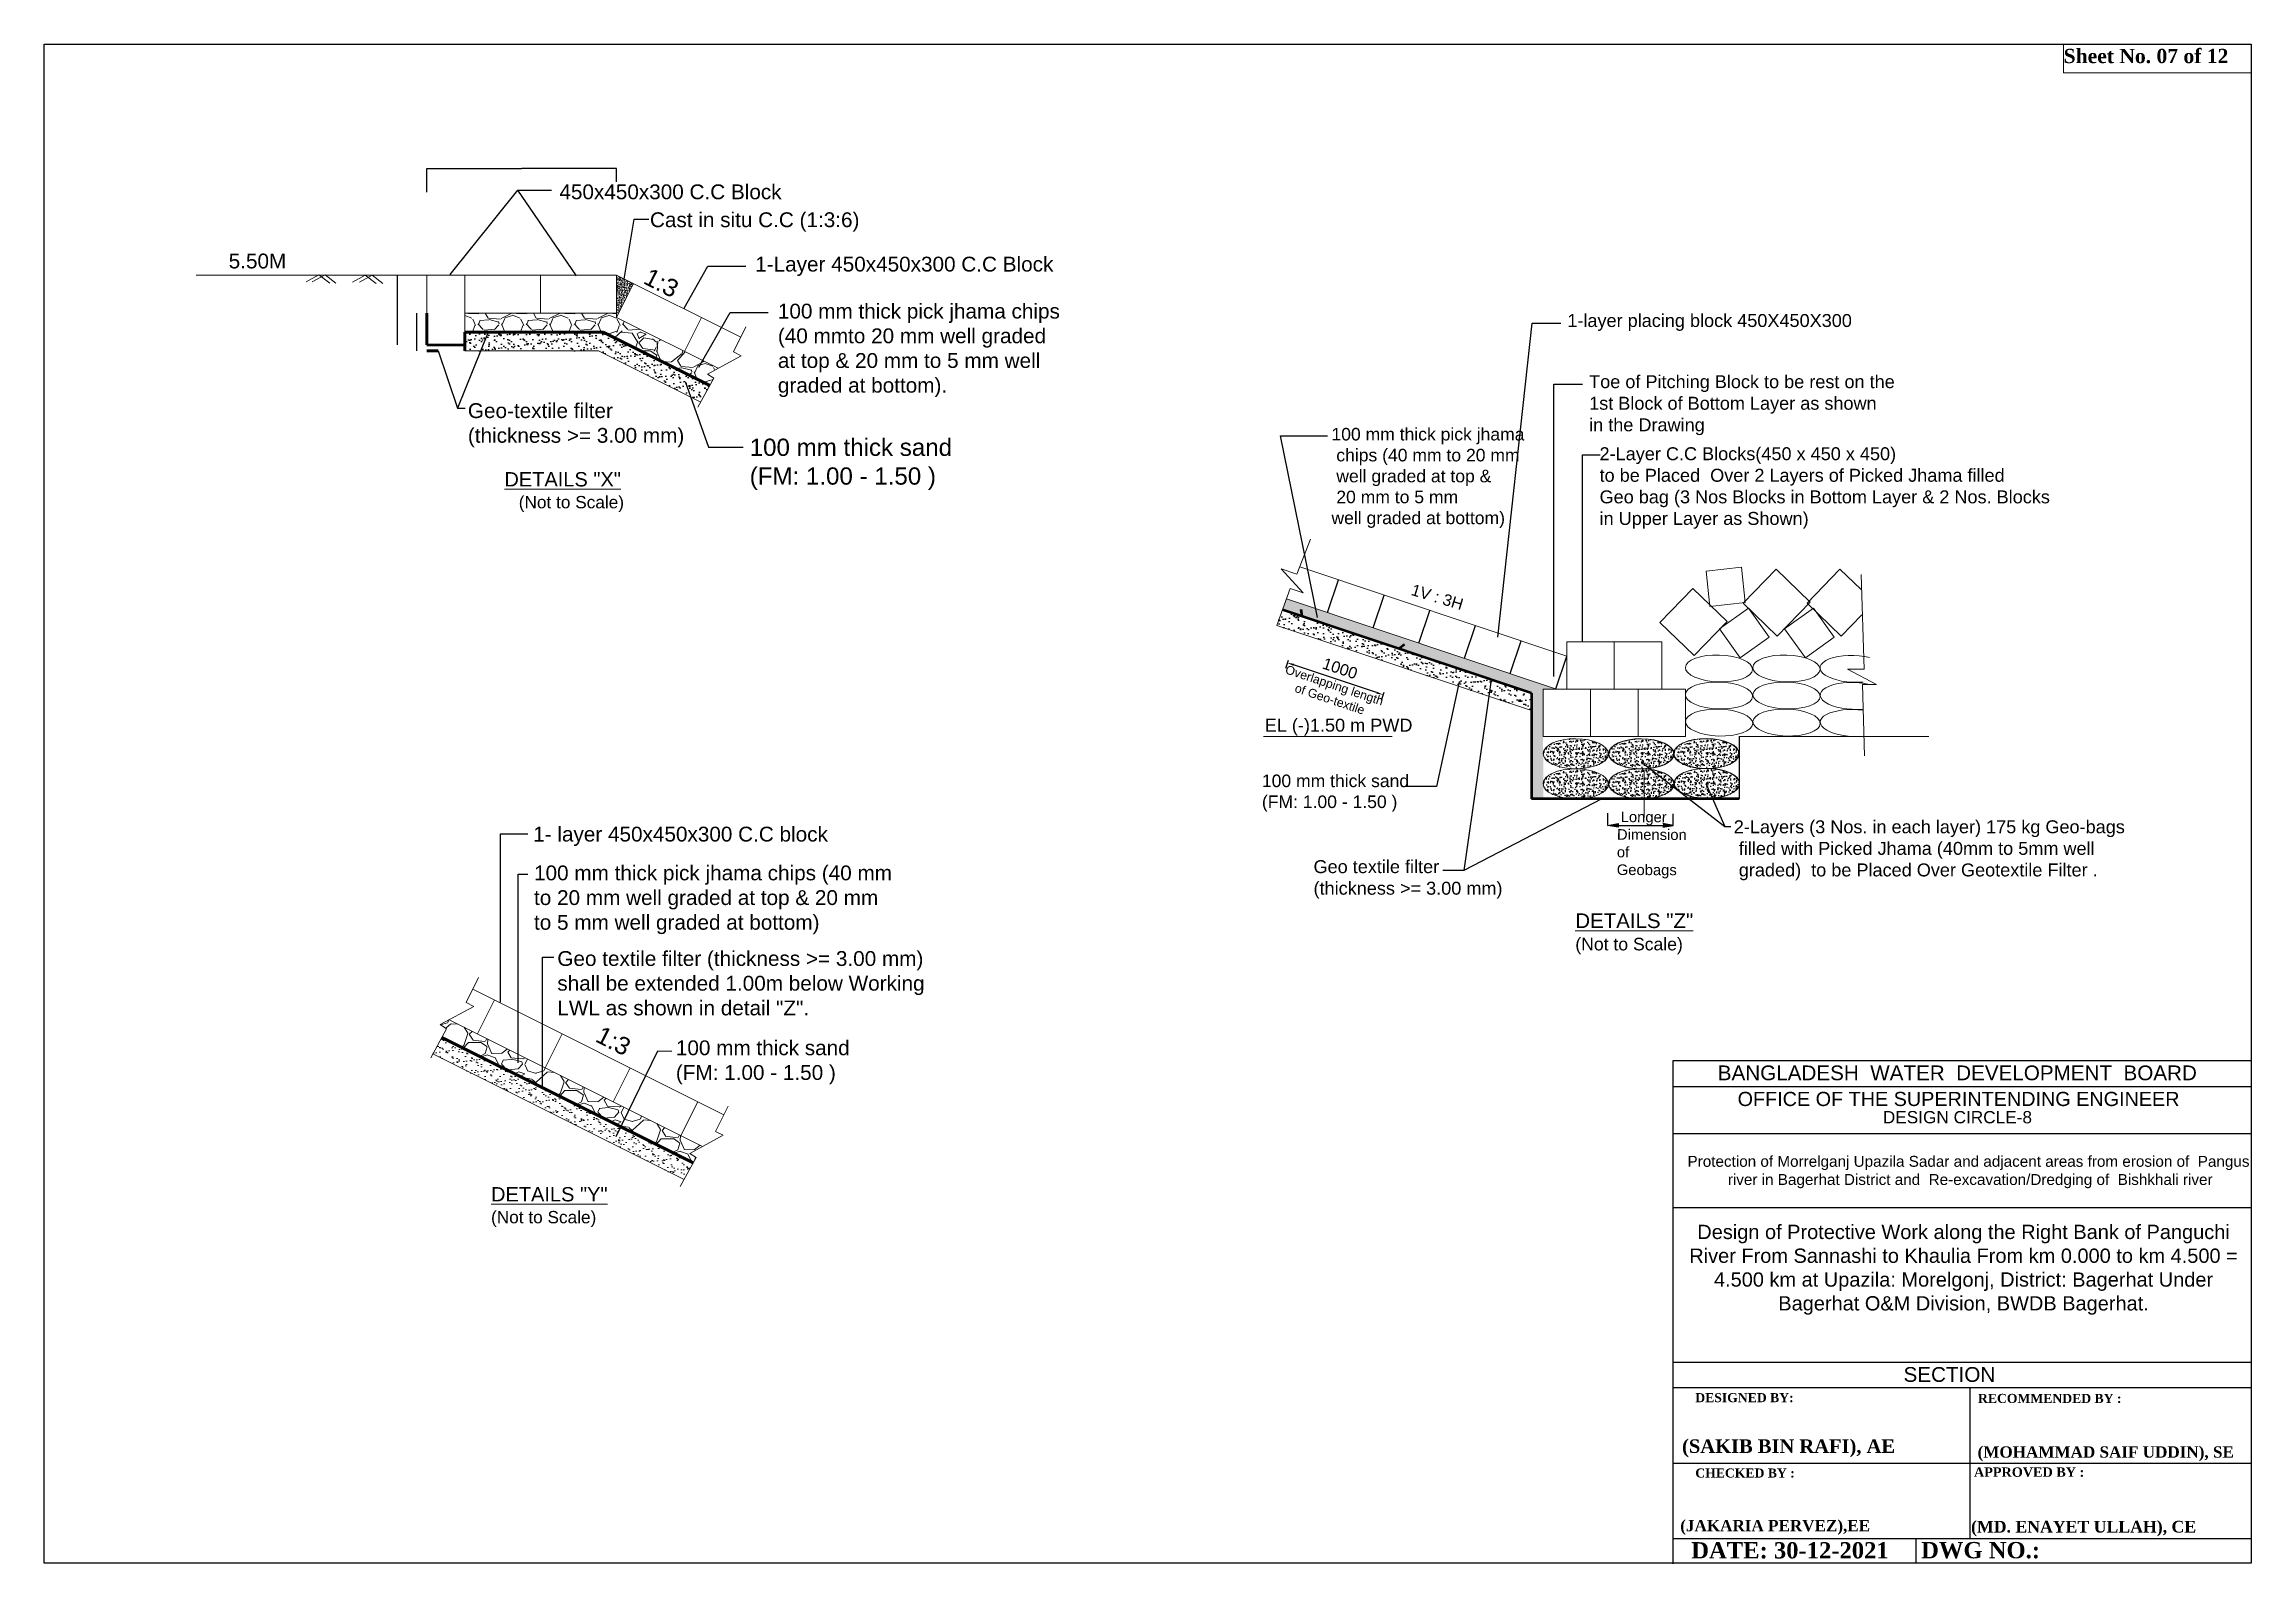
# Model space of a CAD drawing. Header units: inches. Extents: x 89000 to 267201, y -7461 to 18033.
# Drawn here: x 223145 to 233962, y -7461 to -11 of the extents above; entities that cross this region are included whole.
import ezdxf
from ezdxf.enums import TextEntityAlignment as Align

# ---------------------------------------------------------------- set-up
doc = ezdxf.new("R2010")
doc.units = ezdxf.units.IN
doc.header["$LTSCALE"] = 7
doc.header["$MEASUREMENT"] = 0
doc.layers.add('LINE', color=7, linetype='Continuous')
doc.styles.add('dim', font='isocp.shx')
doc.styles.add('Kazi_T_H', font='timesbd.ttf')
doc.styles.get("Standard").update_dxf_attribs({"font": 'arial.ttf'})
doc.dimstyles.get("Standard").update_dxf_attribs({"dimtxt": 0.18, "dimasz": 0.18, "dimexe": 0.18, "dimexo": 0.0625, "dimgap": 0.09, "dimtad": 0, "dimtih": 1, "dimtoh": 1, "dimdec": 4, "dimzin": 0, "dimdsep": 46, "dimtxsty": 'Standard', "dimcen": 0.09, "dimadec": 0, "dimazin": 0, "dimtfac": 1, "dimtdec": 4, "dimtofl": 0, "dimtmove": 0, "dimatfit": 3, "dimfxl": 1, "dimtolj": 1, "dimtzin": 0, "dimarcsym": 0})
doc.dimstyles.new('STANDARD$0', dxfattribs={"dimscale": 0, "dimtxt": 8, "dimasz": 8, "dimexe": 4, "dimexo": 0, "dimgap": 2, "dimtad": 1, "dimdec": 0, "dimzin": 0, "dimdsep": 46, "dimtxsty": 'dim', "dimblk": 'DOTSMALL', "dimcen": 1, "dimclrd": 6, "dimclre": 6, "dimclrt": 256, "dimadec": 0, "dimazin": 0, "dimtfac": 1, "dimtdec": 0, "dimtix": 1, "dimtofl": 0, "dimtmove": 1, "dimatfit": 3, "dimldrblk": 'DOTSMALL', "dimfxl": 6, "dimtolj": 1, "dimtzin": 0, "dimarcsym": 0})
pattern_1 = [(49.99999999999992, (252292.27403201, 24214.88989828819), (39.35188850313687, -3.442842476403089), [4.114799999999999, -45.26279999999999]), (354.9999999999999, (252292.27403201, 24214.88989828819), (-7.612450410744043, 41.26823486255088), [3.29184, -36.21023999999999]), (100.4509999999998, (252295.5533440115, 24214.60299628823), (31.73958035984723, 37.82520456918303), [3.497039999999998, -38.46743999999999]), (46.18419999999994, (252292.27403201, 24225.86269828853), (58.55307283270008, -9.081142833469102), [6.1722, -67.89419999999998]), (96.63559999999993, (252297.1534504091, 24225.10594228854), (51.27931464470726, 53.4439200722506), [5.24555999999999, -57.7011599999999]), (351.184, (252292.27403201, 24225.86269828853), (51.27939485580977, 53.44382545788906), [4.937760000000001, -54.31536000000002]), (20.99999999999997, (252297.7604320107, 24223.11949828816), (32.74881404444278, -22.08935199962072), [4.114800000000001, -45.2628]), (326, (252297.7604320107, 24223.11949828816), (13.3492381230918, 39.78460068242096), [3.291839999999999, -36.21023999999998]), (71.45139999999995, (252300.4894840104, 24221.27872468823), (46.09796200634689, 17.69533726666838), [3.49704, -38.46744000000001]), (37.49999999999996, (252292.27403201, 24214.88989828819), (0.6671383021278432, 18.26388839660107), [0, -35.77132799999995, 0, -36.75887999999995, 0, -36.34739999999996]), (7.499999999999946, (252292.27403201, 24214.88989828819), (14.43304710222606, 21.63900416071381), [0, -20.95804799999999, 0, -34.94836799999998, 0, -13.85315999999999]), (327.4999999999999, (252280.0393600112, 24214.88989828819), (29.28756855604423, -1.237408702417484), [0, -13.716, 0, -42.79392000000001, 0, -56.78424]), (317.4999999999999, (252274.5529600105, 24214.88989828819), (31.9959031793799, 5.492122063199911), [0, -17.83080000000001, 0, -28.41955200000001, 0, -40.32504000000001])]

msp = doc.modelspace()

# ---------------------------------------------------------------- texts
at = {"color": 0, "linetype": 'Continuous', "lineweight": -3, "ltscale": 0.5, "insert": (229470.1728850158, -3143.576813180106), "char_height": 60, "attachment_point": 5, "rotation": 341.4980732462341}
msp.add_mtext('\\A1;{\\H0.9333x;1000\\H0.7653x;\\POverlapping length\\Pof Geo-textile}', dxfattribs=at)
at = {"layer": 'LINE', "color": 0, "lineweight": 13, "ltscale": 0.5}
for p in [(226075.0436051637, -1181.194169905517), (225839.9421107653, -4897.562619553151)]:
    msp.add_text('1:3', height=86.24879999999999, rotation=332.9935993300548, dxfattribs=at).set_placement(p)
at = {"layer": 'LINE', "color": 0, "linetype": 'ByBlock', "lineweight": -3, "ltscale": 0.5}
for s, height, p in [('BANGLADESH  WATER  DEVELOPMENT  BOARD', 72.35232321933763, (232518.6902918108, -5090.31026654133)), ('OFFICE OF THE SUPERINTENDING ENGINEER', 69.39847886400001, (232524.7786846273, -5216.732390313421)), ('DESIGN CIRCLE-8', 60.34650336, (232519.1432631165, -5301.532998322522)), ('SECTION', 72.41580403199998, (232479.8711192552, -6568.824746542157))]:
    msp.add_text(s, height=height, dxfattribs=at).set_placement(p, align=Align.CENTER)
at = {"layer": 'LINE', "color": 0, "linetype": 'ByBlock', "lineweight": -3, "ltscale": 0.5, "style": 'Kazi_T_H'}
for s, height, p in [('DESIGNED BY:', 44.33342819316995, (231234.8024636042, -6668.473529044551)), ('RECOMMENDED BY :', 44.33342819316995, (232619.9335938096, -6672.189082269103)), ('(SAKIB BIN RAFI), AE', 66.50014228975493, (231169.990611067, -6917.311333111268)), ('(MOHAMMAD SAIF UDDIN), SE ', 55.41678524146243, (232618.075658314, -6940.407798271639)), ('CHECKED BY :', 44.33342819316995, (231234.8024636042, -7037.918763987732)), ('APPROVED BY :', 46.01366512169109, (232600.198509356, -7034.23447378633)), ('(JAKARIA PERVEZ),EE ', 55.41678524146243, (231161.2263908554, -7301.321474459733)), ('(MD. ENAYET ULLAH), CE ', 57.51708140211386, (232586.0162282605, -7307.738303385455)), ('DATE: 30-12-2021', 79.80017074770593, (231214.8995007649, -7434.5098072854)), ('DWG NO.: ', 79.80017074770593, (232341.2278521192, -7433.704413403072))]:
    msp.add_text(s, height=height, dxfattribs=at).set_placement(p)
at = {"layer": 'LINE', "color": 0, "lineweight": 13, "ltscale": 0.5, "attachment_point": 1}
for s, insert, char_height, width in [('{\\fTimes New Roman|b1|i0|c0|p18;Sheet No. 07 of 12}', (233039.6037983317, -34.14954515943828), 69.96767869439999, 961.5735500411007), ('450x450x300 C.C Block', (225669.2203888874, -698.7273742647521), 72.64811366090404, 2791.929147148042), ('Cast in situ C.C (1:3:6)', (226112.999447871, -835.6377436383773), 72.64811366090404, 2791.929147148042), ('     5.50M', (223907.8855764382, -1037.874878438204), 72.64811366090404, 2791.929147148042), ('1-Layer 450x450x300 C.C Block', (226628.6664176528, -1053.122966747513), 72.64811366090404, 2791.929147148042), ('100 mm thick pick jhama chips \\P(40 mmto 20 mm well graded \\Pat top & 20 mm to 5 mm well \\Pgraded at bottom).', (226739.782592332, -1283.52745349241), 72.64811366090404, 2791.929147148042), (' Geo-textile filter\\P (thickness >= 3.00 mm)', (225192.6858744417, -1771.575157149242), 72.64811366090404, 2791.929147148042), ('{\\H1.432x;\\LDETAILS "X"\\P\\H0.8606x;\\l   (Not to Scale)}', (225399.7434496153, -2109.1837357022), 49.0162297279263, 770.5220859990916), ('1- layer 450x450x300 C.C block', (225540.7986063524, -3847.387898664893), 72.64811366090404, 2791.929147148042), ('100 mm thick pick jhama chips (40 mm\\Pto 20 mm well graded at top & 20 mm \\Pto 5 mm well graded at bottom) ', (225544.9353483632, -4037.532280869753), 72.64811366090404, 2791.929147148042), ('{\\H1.432x;\\LDETAILS "Z"\\P\\H0.8603x;\\l(Not to Scale)}', (230646.9784017188, -4272.484342087632), 50.08010471406652, 812.6076130041848), ('Geo textile filter (thickness >= 3.00 mm)\\Pshall be extended 1.00m below Working\\PLWL as shown in detail "Z".', (225659.1159864901, -4457.289381052338), 72.64811366090404, 2791.929147148042), ('100 mm thick sand \\P(FM: 1.00 - 1.50 )', (226239.9131342317, -4894.928065407061), 72.64811366090404, 2791.929147148042), ('{\\H1.432x;\\LDETAILS "Y"\\P\\H0.8606x;\\l(Not to Scale)}', (225334.2682761527, -5614.181114950653), 49.0162297279263, 770.5220859990916)]:
    msp.add_mtext(s, dxfattribs=dict(at, insert=insert, char_height=char_height, width=width))
at = {"layer": 'LINE', "color": 0, "linetype": 'ByBlock', "lineweight": -3, "ltscale": 0.5, "attachment_point": 1}
for s, insert, char_height in [('1-layer placing block 450X450X300', (230607.8076003494, -1334.292260005945), 63.4400922615762), ('Toe of Pitching Block to be rest on the \\P1st Block of Bottom Layer as shown \\Pin the Drawing', (230714.6646493563, -1634.05007340537), 63.4400922615762), ('100 mm thick sand \\P(FM: 1.00 - 1.50 )', (226601.5943982099, -1944.979986199889), 84.5867896821016), ('2-Layer C.C Blocks(450 x 450 x 450)\\Pto be Placed  Over 2 Layers of Picked Jhama filled\\PGeo bag (3 Nos Blocks in Bottom Layer & 2 Nos. Blocks\\Pin Upper Layer as Shown)', (230765.746177776, -1987.24902300757), 63.4400922615762), ('EL (-)1.50 m PWD', (229125.1426055973, -3317.94057577114), 63.4400922615762), ('2-Layers (3 Nos. in each layer) 175 kg Geo-bags \\P filled with Picked Jhama (40mm to 5mm well\\P graded)  to be Placed Over Geotextile Filter .', (231423.3956851812, -3816.118517958433), 63.4400922615762), ('Geo textile filter \\P(thickness >= 3.00 mm) ', (229364.2636525204, -4011.4900379168), 63.4400922615762)]:
    msp.add_mtext(s, dxfattribs=dict(at, insert=insert, char_height=char_height))
at = {"layer": 'LINE', "color": 0, "linetype": 'ByBlock', "lineweight": 40, "ltscale": 0.5, "char_height": 61.53193283100534, "attachment_point": 1}
for s, insert in [('100 mm thick pick jhama\\P chips (40 mm to 20 mm\\P well graded at top &\\P 20 mm to 5 mm \\Pwell graded at bottom) ', (229452.0812099038, -1892.412031289298)), ('100 mm thick sand \\P(FM: 1.00 - 1.50 )', (229111.3135053275, -3591.820647019767))]:
    msp.add_mtext(s, dxfattribs=dict(at, insert=insert))
at = {"layer": 'LINE', "color": 0, "lineweight": 13, "ltscale": 0.5, "attachment_point": 1}
for s, insert, char_height, width, rotation in [('1V : 3H', (229854.2267591564, -2656.521831129086), 56, 328.7194168439177, 343.0631244216643), (' {\\H1.112x;Longer Dimension of Geobags}', (230851.4531427531, -3772.984821220035), 46.60981613382223, 357.2564361926465, 359.7405436734815)]:
    msp.add_mtext(s, dxfattribs=dict(at, insert=insert, char_height=char_height, width=width, rotation=rotation))
at = {"layer": 'LINE', "color": 0, "linetype": 'ByBlock', "lineweight": -3, "ltscale": 0.5, "width": 2826.040163557143, "attachment_point": 2}
for s, insert, char_height in [('{\\C256;Protection of Morrelganj Upazila Sadar and adjacent areas from erosion of  Pangusi river in Bagerhat District and  Re-excavation/Dredging of  Bishkhali river}', (232581.7318543047, -5461.078546394606), 53.48825867698067), ('{\\C256;Design of Protective Work along the Right Bank of Panguchi River From Sannashi to Khaulia From km 0.000 to km 4.500 = 4.500 km at Upazila: Morelgonj, District: Bagerhat Under Bagerhat O&M Division, BWDB Bagerhat.} ', (232549.1346159186, -5798.786235003279), 70)]:
    msp.add_mtext(s, dxfattribs=dict(at, insert=insert, char_height=char_height))

# ---------------------------------------------------------------- blocks, each defined once
blk = doc.blocks.new('*D16')
at = {"layer": 'Defpoints', "color": 0, "ltscale": 0.5, "transparency": 16777216}
for p in [(225949.1156021077, -621.2061783420068), (225019.8356021084, -737.3284926698688), (225949.1156021077, -685.943904629923)]:
    blk.add_point(p, dxfattribs=at)
at = {"layer": 'LINE', "color": 0, "lineweight": -2, "ltscale": 0.5, "transparency": 16777216}
for p, q in [((225019.8356021084, -737.2659926698688), (225019.8356021084, -621.0261783420066)), ((225020.0156021084, -621.2061783420068), (225483.8040292909, -621.2061783420068)), ((225948.9356021077, -621.2061783420068), (225485.1471749253, -621.2061783420068)), ((225949.1156021077, -685.881404629923), (225949.1156021077, -621.0261783420066))]:
    blk.add_line(p, q, dxfattribs=at)
at = {"layer": 'LINE', "color": 0, "ltscale": 0.5, "transparency": 16777216}
for points in [[(225020.0156021084, -621.1761783420067), (225020.0156021084, -621.2361783420067), (225019.8356021084, -621.2061783420068)], [(225948.9356021077, -621.1761783420067), (225948.9356021077, -621.2361783420067), (225949.1156021077, -621.2061783420068)]]:
    blk.add_solid(points, dxfattribs=at)
at = {"layer": 'LINE', "color": 0, "lineweight": 13, "ltscale": 0.5, "transparency": 16777216, "insert": (225484.4756021081, -621.2061783420068), "char_height": 0.18, "attachment_point": 5}
blk.add_mtext('\\A1;{\\H1.775x;1.20m}', dxfattribs=at)
blk = doc.blocks.new('*D17')
at = {"color": 0, "lineweight": -2, "ltscale": 0.5, "transparency": 16777216}
for p, q in [((224876.5498711202, -1143.576170988861), (224876.2198711203, -1143.576170988861)), ((224876.3998711202, -1485.470801613939), (224876.3998711202, -1143.756170988861)), ((224876.5498711202, -1485.65080161394), (224876.2198711203, -1485.65080161394))]:
    blk.add_line(p, q, dxfattribs=at)
at = {"color": 0, "linetype": 'Continuous', "ltscale": 0.5, "transparency": 16777216}
for points in [[(224876.3698711202, -1143.756170988861), (224876.4298711202, -1143.756170988861), (224876.3998711202, -1143.576170988861)], [(224876.3698711202, -1485.470801613939), (224876.4298711202, -1485.470801613939), (224876.3998711202, -1485.65080161394)]]:
    blk.add_solid(points, dxfattribs=at)
at = {"layer": 'Defpoints', "color": 0, "linetype": 'Continuous', "ltscale": 0.5, "transparency": 16777216}
for p in [(224876.3998711202, -1143.576170988861), (224938.826257186, -1143.576170988861), (225019.8356021084, -1485.65080161394)]:
    blk.add_point(p, dxfattribs=at)
at = {"color": 0, "linetype": 'Continuous', "lineweight": -3, "ltscale": 0.5, "transparency": 16777216, "insert": (224841.6852643844, -1329.432170988773), "char_height": 0.8, "attachment_point": 5}
blk.add_mtext('\\A1;450', dxfattribs=at)
blk = doc.blocks.new('*D18')
at = {"color": 0, "lineweight": -2, "ltscale": 0.5, "transparency": 16777216}
for p, q in [((224970.446409959, -1329.816016923651), (224969.932409959, -1329.816016923651)), ((224970.296409959, -1514.880670988684), (224970.296409959, -1330.223516923651)), ((224970.446409959, -1515.288170988684), (224969.932409959, -1515.288170988684))]:
    blk.add_line(p, q, dxfattribs=at)
at = {"color": 0, "linetype": 'Continuous', "ltscale": 0.5, "transparency": 16777216}
for points in [[(224970.2284932924, -1330.223516923651), (224970.3643266256, -1330.223516923651), (224970.296409959, -1329.816016923651)], [(224970.2284932924, -1514.880670988684), (224970.3643266256, -1514.880670988684), (224970.296409959, -1515.288170988684)]]:
    blk.add_solid(points, dxfattribs=at)
at = {"layer": 'Defpoints', "color": 0, "linetype": 'Continuous', "ltscale": 0.5, "transparency": 16777216}
for p in [(224970.296409959, -1329.816016923651), (225042.8581681941, -1329.816016923651), (225032.7227960229, -1515.288170988684)]:
    blk.add_point(p, dxfattribs=at)
at = {"color": 0, "linetype": 'Continuous', "lineweight": -3, "ltscale": 0.5, "transparency": 16777216, "insert": (224932.9945231434, -1422.552093956634), "char_height": 0.8, "attachment_point": 5, "rotation": 90}
blk.add_mtext('\\A1;200', dxfattribs=at)

# ---------------------------------------------------------------- dimensions: what is measured, and where the dimension line sits
at = {"color": 0, "linetype": 'Continuous', "lineweight": -3, "ltscale": 0.5}
for base, p1, p2, text, dimstyle, override, picture, middle in [((224876.3998711202, -1143.576170988861), (225019.8356021084, -1485.65080161394), (224938.826257186, -1143.576170988861), '450', 'Standard', {"dimtxt": 0.8, "dimtmove": 2, "dimfxl": 0.15, "dimfxlon": 1}, '*D17', (224841.6852643844, -1329.432170988773)), ((224970.296409959, -1329.816016923651), (225032.7227960229, -1515.288170988684), (225042.8581681941, -1329.816016923651), '200', 'STANDARD$0', {"dimscale": 1, "dimtxt": 0.8, "dimasz": 0.4075000000000002, "dimexe": 0.3640000000000001, "dimexo": 0.2190000000000001, "dimgap": 0.09, "dimtad": 0, "dimlfac": 1000, "dimtxsty": 'Standard', "dimcen": 0.09, "dimclrd": 0, "dimclre": 0, "dimclrt": 0, "dimtix": 0, "dimtmove": 2, "dimfxl": 0.15, "dimfxlon": 1}, '*D18', (224932.9945231434, -1422.552093956634))]:
    dim = msp.add_linear_dim(base=base, p1=p1, p2=p2, angle=90, text=text, dimstyle=dimstyle, override=override, dxfattribs=at)
    dim.commit()
    dim.dimension.update_dxf_attribs({"geometry": picture, "text_midpoint": middle, "dimtype": 160})
at = {"layer": 'LINE', "color": 0, "lineweight": 13, "ltscale": 0.5}
dim = msp.add_linear_dim(base=(225949.1156021077, -621.2061783420068), p1=(225019.8356021084, -737.3284926698688), p2=(225949.1156021077, -685.943904629923), text='{\\H1.775x;1.20m}', dimstyle='Standard', override={"dimfxl": 0.12}, dxfattribs=at)
dim.commit()
dim.dimension.update_dxf_attribs({"geometry": '*D16', "text_midpoint": (225484.4756021081, -621.2061783420068)})

# ---------------------------------------------------------------- hatches: boundary and pattern name
at = {"linetype": 'ByBlock', "lineweight": 5, "ltscale": 0.5}
h = msp.add_hatch(dxfattribs=at)
h.set_pattern_fill('AR-CONC', color=0, scale=0.092928, angle=-3.82e-14, style=0)
h.set_pattern_definition([(49.99999999999991, (225643.3379091341, 2844.393447429629), (16.93005692046066, -1.481187340959198), [1.7702784, -19.4730624]), (354.9999999999999, (225643.3379091341, 2844.393447429629), (-3.27504533226677, 17.75451170975522), [1.41622272, -15.57844991999999]), (100.4509999999998, (225644.7487420309, 2844.270015813632), (13.65507279481427, 16.27324356576407), [1.504504319999999, -16.54954751999999]), (46.18419999999994, (225643.3379091341, 2849.114189829667), (25.19083311202385, -3.906909450132486), [2.6554176, -29.2095936]), (96.63559999999993, (225645.4371433612, 2848.788616581344), (22.06150070047852, 22.99276205775047), [2.256756479999972, -24.82432127999961]), (351.184, (225643.3379091341, 2849.114189829667), (22.06153520907728, 22.99272135254961), [2.12433408, -23.36767488000001]), (20.99999999999996, (225645.6982803345, 2847.934004229716), (14.08926755334249, -9.503330104725714), [1.7702784, -19.4730624]), (326, (225645.6982803345, 2847.934004229716), (5.743138890290159, 17.11621931581488), [1.41622272, -15.57844991999999]), (71.45139999999995, (225646.8723791521, 2847.142062520831), (19.83236765428613, 7.612927321837772), [1.504504319999999, -16.54954751999999]), (37.49999999999992, (225643.3379091341, 2844.393447429629), (0.2870177228710011, 7.857530652404371), [0, -15.38962022399999, 0, -15.81448704, 0, -15.6374592]), (7.499999999999944, (225643.3379091341, 2844.393447429629), (6.209417597757698, 9.309580456698203), [0, -9.01661798399999, 0, -15.03556454399999, 0, -5.959937279999997]), (327.4999999999999, (225638.0742813591, 2844.393447429629), (12.60016282766702, -0.532360721751167), [0, -5.900928, 0, -18.41089536000001, 0, -24.42984192]), (317.4999999999999, (225635.7139101587, 2844.393447429629), (13.76534856783989, 2.362832958745561), [0, -7.671206400000004, 0, -12.226722816, 0, -17.34872832000001])])
h.paths.add_polyline_path([(226032.2329321131, -1185.134835990859), (225949.1156021077, -1143.576170987697), (225949.1156021096, -1329.432170987609), (225949.1156021096, -1351.369496000945)])
at = {"linetype": 'ByBlock', "lineweight": 13, "ltscale": 0.5}
h = msp.add_hatch(dxfattribs=at)
h.set_pattern_fill('GRAVEL', color=0, scale=9.292800000000003, angle=-3.82e-14, style=0)
h.set_pattern_definition([(228.0127999999999, (192563.810142355, -2331.07114396525), (-1888.298564485187, -2124.336690302223), [31.75544908799999, -3143.800703999998]), (184.9696999999999, (192542.5668015573, -2354.67485596497), (2832.450021924615, 236.0354543016041), [54.49344384000003, -5394.842112000002]), (132.5103999999999, (192488.2782639563, -2359.395598364774), (2360.369482535527, -2596.410856233763), [38.42405529599994, -3803.979801599994]), (267.2737, (192396.2237871569, -2418.404878364889), (236.0360950811235, 4720.740880940035), [49.62401663999991, -4912.768819199993]), (292.8336999999999, (192393.8634159583, -2467.972673565162), (-1180.188950565679, 2832.44705044699), [48.660260352, -4817.368934400001]), (357.2737, (192412.7463855576, -2512.819726365166), (-4720.740880940037, 236.0360950811233), [49.62401663999998, -4912.7688192]), (37.69419999999993, (192462.3141807579, -2515.180097565068), (-3068.484498593307, -2360.36909582989), [65.625196032, -6496.884556800002]), (72.25529999999995, (192514.2423471585, -2475.053787164869), (1652.26314502774, 5192.818145994548), [61.95695616, -6133.740518400001]), (121.4295999999999, (192533.1253167577, -2416.044507164987), (-1888.297446502656, 3068.478950673944), [49.79203046400001, -4929.412224000001]), (175.2364, (192507.1612335555, -2373.557825565118), (2596.406280514246, -236.0349048493535), [56.84526566399966, -2785.41457919999]), (222.3974, (192450.512324756, -2368.837083165314), (-2832.445525237254, -2596.404942126391), [73.513296384, -7277.8235904]), (138.8140999999999, (192629.9005359579, -2420.765249565257), (-1652.258787518356, 1416.22054150042), [25.09102464, -2484.0211968]), (171.4692, (192611.0175663568, -2404.24265116501), (3068.477876019119, -472.0754294826486), [47.73544089599985, -4725.816268799981]), (224.9999999999999, (192563.810142355, -2397.161537565071), (-2.025e-13, -236.036959113772), [33.38057395199999, -300.42600192]), (203.1985999999999, (192547.2875439562, -2368.837083165081), (1180.189579696505, 472.0763099067319), [17.976085248, -1779.6269568]), (291.8013999999999, (192530.7649455573, -2375.91819676502), (-236.0372855878926, 708.1118161586348), [25.421941248, -1245.6812544]), (30.96379999999995, (192540.2064303569, -2399.521908765206), (708.1106123764195, 472.0746078704074), [41.28976895999983, -1335.031526399994]), (161.5650999999999, (192575.6119983588, -2378.278567965155), (472.0744554239222, -236.0367689612349), [29.85655833599997, -716.5585151999991]), (16.38949999999997, (192393.8634159583, -2375.91819676502), (2360.372502290145, 708.1098870882065), [41.82577766400001, -4140.760166400002]), (70.34619999999995, (192433.9897263571, -2364.116340765276), (-944.1458490853325, -2596.40464827951), [35.08951987199996, -3473.853081599994]), (293.1985999999999, (192575.6119983588, -2331.07114396525), (-472.0763099067321, 1180.189579696505), [35.95198464, -1761.6546816]), (343.6104999999999, (192589.7742255572, -2364.116340765276), (-2360.372502290145, 708.1098870882101), [41.82577766399975, -4140.760166399972]), (339.444, (192393.8634159565, -2522.261211165007), (-1180.187064940773, 472.073667196468), [40.33400448, -1976.364825600001]), (294.7751, (192431.6293551568, -2536.423438364653), (-1180.182849668234, 2596.407114366688), [33.79531161599982, -3345.742540799978]), (66.80139999999996, (192577.9723695572, -2567.108263965244), (472.0763099067337, 1180.189579696504), [35.95198464000001, -1761.6546816]), (17.35399999999996, (192592.1345967576, -2534.063067165216), (-3068.482725584684, -944.1470559346784), [39.567162624, -3917.138227200001]), (69.44399999999997, (192462.3141807579, -2567.108263965011), (-472.0736671964687, -1180.187064940773), [20.167048704, -1996.5394944]), (101.3098999999998, (192563.810142355, -2567.108263965011), (-236.035954951195, 944.145456206759), [12.03556991999991, -1191.522815999994]), (165.9637999999999, (192561.4497711565, -2555.306407964801), (708.1118576012991, -236.0367115000023), [48.66026035200001, -924.5453184]), (186.0089999999999, (192514.2423471585, -2543.504551965058), (2360.367719328602, 236.036568802014), [45.09489177600002, -4464.391219200002]), (303.6900999999999, (192540.2064303569, -2420.765249565257), (-236.0372009688384, 472.0737845814165), [34.04175667199999, -817.0025318399995]), (353.1571999999999, (192559.0893999562, -2449.089703965246), (4012.632699382161, -472.076354265784), [59.43275289600001, -5883.829248000002]), (60.94539999999999, (192618.098679956, -2456.170817565186), (-944.146283723767, -1652.255900859593), [24.30141542400001, -2405.850163200002]), (90, (192629.9005359579, -2434.927476764902), (-236.0371199999999, 236.0371200000002), [14.1622272, -221.8748928]), (120.2563999999999, (192509.5216047559, -2536.423438365351), (944.1464789661452, -1652.259006666076), [32.79122457600001, -3246.337459200002]), (48.01279999999994, (192492.999006357, -2508.098983965128), (1888.298564485186, 2124.336690302224), [63.51099110399993, -3112.047206399997]), (360, (192535.4856879581, -2460.89155996499), (236.0371200000002, 236.0371199999999), [61.36965120000002, -174.6674688]), (325.3048, (192596.8553391564, -2460.89155996499), (-2360.367110327345, 1652.25999709337), [37.32081407999999, -3694.752230399999]), (254.0546, (192627.5401647575, -2482.134900765041), (-236.0377221456993, -944.1507291553065), [34.367469312, -1684.0133376]), (207.6459999999999, (192618.098679956, -2515.180097565068), (-4484.703704779586, -2360.372684499093), [55.95613056000001, -5539.670400000002]), (175.4260999999999, (192568.5308847576, -2541.144180765156), (-3068.483266693978, 236.0359780282042), [59.19783091199968, -5860.578662399981]), (175.4260999999999, (192568.5308847576, -2541.144180765156), (-3068.483266693978, 236.0359780282042), [59.19783091199968, -5860.578662399981])])
h.paths.add_polyline_path([(225205.6916021071, -1329.432170987609), (225205.6916021071, -1422.360170987915), (225883.3036270682, -1422.360170987915), (226406.9808363375, -1684.19877562254), (226426.5769349374, -1648.782087571466), (226394.85978611, -1628.277863488545), (226446.5809113868, -1600.102150639997), (225949.1156021096, -1351.369496000945), (225949.1156021096, -1329.432170987609)])
at = {"linetype": 'Continuous', "lineweight": -3, "ltscale": 0.5}
h = msp.add_hatch(dxfattribs=at)
h.set_pattern_fill('AR-SAND', color=0, scale=0.9292800000000001, angle=-3.82e-14, style=0)
h.set_pattern_definition([(37.49999999999992, (257795.3327503391, 106232.0730795753), (-1.486877082732025, 45.48019331854112), [0, -35.87764223999999, 0, -40.12631039999999, 0, -38.35603199999999]), (7.499999999999944, (257795.3327503391, 106232.0730795753), (41.77329965544835, 66.61312294561598), [0, -19.35504383999999, 0, -32.33708543999997, 0, -12.39194879999999]), (327.4999999999999, (257766.3001845796, 106232.0730795753), (73.50533898179822, 0.133554697807849), [0, -11.801856, 0, -42.4866816, 0, -55.4687232]), (317.4999999999999, (257766.3001845796, 106232.0730795753), (70.95577401534568, 20.71637615164654), [0, -5.900928000000001, 0, -27.85238016000001, 0, -31.86501120000002])])
h.paths.add_polyline_path([(225205.6916021071, -1422.360170987915), (225205.6916021071, -1515.28817098752), (225861.3663020544, -1515.28817098752), (226361.9519505836, -1765.580995252368), (226406.9808363375, -1684.19877562254), (225883.3036270682, -1422.360170987915)])
h = msp.add_hatch(dxfattribs=at)
h.set_pattern_fill('AR-SAND', color=0, scale=0.936, angle=-3.82e-14, style=0)
h.set_pattern_definition([(37.49999999999996, (252292.27403201, 24214.88989828819), (-1.497629293041036, 45.80907901402645), [0, -36.13708799999995, 0, -40.41647999999992, 0, -38.63339999999995]), (7.499999999999946, (252292.27403201, 24214.88989828819), (42.0753793017171, 67.09482941319794), [0, -19.49500799999999, 0, -32.57092799999999, 0, -12.48156]), (327.4999999999999, (252263.0315200111, 24214.88989828819), (74.03688585460047, 0.134520485911831), [0, -11.8872, 0, -42.79392000000001, 0, -55.86984000000001]), (317.4999999999999, (252263.0315200111, 24214.88989828819), (71.46888395140705, 20.8661846568754), [0, -5.943600000000002, 0, -28.05379200000001, 0, -32.09544000000002])])
h.paths.add_polyline_path([(230432.2477085499, -3277.866631968752), (230432.2477085499, -3192.915370061169), (229211.7386960631, -2784.493128056279), (229184.9298404401, -2860.473269875734)])
h = msp.add_hatch(dxfattribs=at)
h.set_pattern_fill('AR-CONC', color=0, scale=0.216, angle=-3.82e-14, style=0)
h.set_pattern_definition(pattern_1)
edge = h.paths.add_edge_path()
edge.add_line((229231.0800555052, -2729.676941417264), (229211.7386960633, -2784.493128056337))
edge.add_line((229211.7386960631, -2784.493128056279), (230432.2477085493, -3192.915370060878))
edge.add_line((230432.2477085499, -3192.915370061169), (230432.2477085499, -3405.253867714132))
edge.add_line((230432.2477085499, -3405.253867713841), (230432.2477085499, -3711.438787770099))
edge.add_line((230432.2477085499, -3711.438787770099), (230489.5222639366, -3711.414358503176))
edge.add_line((230489.5222639369, -3711.414358503059), (230489.4925353085, -3641.715420087091))
edge.add_ellipse((230649.1975679195, -3636.968445304189), major_axis=(-160.1635614430871, 1.048461859423853), ratio=0.4596705317050754, start_angle=358.0920044657981, end_angle=362.07758744088306, ccw=False)
edge.add_line((230489.4877947403, -3630.601134770889), (230489.4289559895, -3492.653348239013))
edge.add_ellipse((230649.3692799101, -3489.586913736876), major_axis=(-160.1635614430871, 1.048461859423853), ratio=0.4596705317050754, start_angle=358.6957749895474, end_angle=361.47342508775614, ccw=False)
edge.add_line((230489.4256480059, -3484.897763568782), (230489.3916775634, -3405.253867714249))
edge.add_line((230489.3916775642, -3405.253867713841), (230489.3916775642, -3172.828605624895))
edge.add_line((230489.3916775642, -3172.828605625186), (230551.6597163407, -3172.828605625186))
edge.add_line((230551.6597163418, -3172.828605625186), (230552.0290168315, -3171.72504450828))
edge.add_line((230552.0290168302, -3171.725044508339), (229231.0800555041, -2729.676941416973))
h = msp.add_hatch(dxfattribs=at)
h.set_pattern_fill('AR-CONC', color=0, scale=0.216, angle=-3.82e-14, style=0)
h.set_pattern_definition(pattern_1)
edge = h.paths.add_edge_path()
edge.add_ellipse((230649.3692799101, -3489.586913736876), major_axis=(-160.1635614430871, 1.048461859423853), ratio=0.4596705317050753, start_angle=0, end_angle=360)
h = msp.add_hatch(dxfattribs=at)
h.set_pattern_fill('AR-CONC', color=0, scale=0.216, angle=-3.82e-14, style=0)
h.set_pattern_definition([(49.99999999999992, (252613.444085371, 24214.88989828819), (39.35188850313687, -3.442842476403089), [4.114799999999999, -45.26279999999999]), (354.9999999999999, (252613.444085371, 24214.88989828819), (-7.612450410744043, 41.26823486255088), [3.29184, -36.21023999999999]), (100.4509999999998, (252616.7233973688, 24214.60299628823), (31.73958035984723, 37.82520456918303), [3.497039999999998, -38.46743999999999]), (46.18419999999994, (252613.444085371, 24225.86269828853), (58.55307283270008, -9.081142833469102), [6.1722, -67.89419999999998]), (96.63559999999993, (252618.3235037701, 24225.10594228854), (51.27931464470726, 53.4439200722506), [5.24555999999999, -57.7011599999999]), (351.184, (252613.444085371, 24225.86269828853), (51.27939485580977, 53.44382545788906), [4.937760000000001, -54.31536000000002]), (20.99999999999997, (252618.9304853717, 24223.11949828816), (32.74881404444278, -22.08935199962072), [4.114800000000001, -45.2628]), (326, (252618.9304853717, 24223.11949828816), (13.3492381230918, 39.78460068242096), [3.291839999999999, -36.21023999999998]), (71.45139999999995, (252621.6595373696, 24221.27872468823), (46.09796200634689, 17.69533726666838), [3.49704, -38.46744000000001]), (37.49999999999996, (252613.444085371, 24214.88989828819), (0.6671383021278432, 18.26388839660107), [0, -35.77132799999995, 0, -36.75887999999995, 0, -36.34739999999996]), (7.499999999999946, (252613.444085371, 24214.88989828819), (14.43304710222606, 21.63900416071381), [0, -20.95804799999999, 0, -34.94836799999998, 0, -13.85315999999999]), (327.4999999999999, (252601.2094133703, 24214.88989828819), (29.28756855604423, -1.237408702417484), [0, -13.716, 0, -42.79392000000001, 0, -56.78424]), (317.4999999999999, (252595.7230133696, 24214.88989828819), (31.9959031793799, 5.492122063199911), [0, -17.83080000000001, 0, -28.41955200000001, 0, -40.32504000000001])])
edge = h.paths.add_edge_path()
edge.add_ellipse((230970.539333271, -3489.586913736644), major_axis=(-160.1635614430871, 1.048461859423853), ratio=0.4596705317050753, start_angle=0, end_angle=360)
h = msp.add_hatch(dxfattribs=at)
h.set_pattern_fill('AR-CONC', color=0, scale=0.216, angle=-3.82e-14, style=0)
h.set_pattern_definition([(49.99999999999992, (252931.6046299061, 24214.88989828819), (39.35188850313687, -3.442842476403089), [4.114799999999999, -45.26279999999999]), (354.9999999999999, (252931.6046299061, 24214.88989828819), (-7.612450410744043, 41.26823486255088), [3.29184, -36.21023999999999]), (100.4509999999998, (252934.8839419057, 24214.60299628823), (31.73958035984723, 37.82520456918303), [3.497039999999998, -38.46743999999999]), (46.18419999999994, (252931.6046299061, 24225.86269828853), (58.55307283270008, -9.081142833469102), [6.1722, -67.89419999999998]), (96.63559999999993, (252936.4840483053, 24225.10594228854), (51.27931464470726, 53.4439200722506), [5.24555999999999, -57.7011599999999]), (351.184, (252931.6046299061, 24225.86269828853), (51.27939485580977, 53.44382545788906), [4.937760000000001, -54.31536000000002]), (20.99999999999997, (252937.0910299068, 24223.11949828816), (32.74881404444278, -22.08935199962072), [4.114800000000001, -45.2628]), (326, (252937.0910299068, 24223.11949828816), (13.3492381230918, 39.78460068242096), [3.291839999999999, -36.21023999999998]), (71.45139999999995, (252939.8200819066, 24221.27872468823), (46.09796200634689, 17.69533726666838), [3.49704, -38.46744000000001]), (37.49999999999996, (252931.6046299061, 24214.88989828819), (0.6671383021278432, 18.26388839660107), [0, -35.77132799999995, 0, -36.75887999999995, 0, -36.34739999999996]), (7.499999999999946, (252931.6046299061, 24214.88989828819), (14.43304710222606, 21.63900416071381), [0, -20.95804799999999, 0, -34.94836799999998, 0, -13.85315999999999]), (327.4999999999999, (252919.3699579055, 24214.88989828819), (29.28756855604423, -1.237408702417484), [0, -13.716, 0, -42.79392000000001, 0, -56.78424]), (317.4999999999999, (252913.8835579066, 24214.88989828819), (31.9959031793799, 5.492122063199911), [0, -17.83080000000001, 0, -28.41955200000001, 0, -40.32504000000001])])
edge = h.paths.add_edge_path()
edge.add_ellipse((231288.6998778081, -3489.586913736876), major_axis=(-160.1635614430871, 1.048461859423853), ratio=0.4596705317050753, start_angle=0, end_angle=360)
h = msp.add_hatch(dxfattribs=at)
h.set_pattern_fill('AR-CONC', color=0, scale=0.216, angle=-3.82e-14, style=0)
h.set_pattern_definition([(49.99999999999992, (252292.27403201, 24067.11070043141), (39.35188850313687, -3.442842476403089), [4.114799999999999, -45.26279999999999]), (354.9999999999999, (252292.27403201, 24067.11070043141), (-7.612450410744043, 41.26823486255088), [3.29184, -36.21023999999999]), (100.4509999999998, (252295.5533440115, 24066.82379843121), (31.73958035984723, 37.82520456918303), [3.497039999999998, -38.46743999999999]), (46.18419999999994, (252292.27403201, 24078.08350043105), (58.55307283270008, -9.081142833469102), [6.1722, -67.89419999999998]), (96.63559999999993, (252297.1534504091, 24077.32674443106), (51.27931464470726, 53.4439200722506), [5.24555999999999, -57.7011599999999]), (351.184, (252292.27403201, 24078.08350043105), (51.27939485580977, 53.44382545788906), [4.937760000000001, -54.31536000000002]), (20.99999999999997, (252297.7604320107, 24075.34030043114), (32.74881404444278, -22.08935199962072), [4.114800000000001, -45.2628]), (326, (252297.7604320107, 24075.34030043114), (13.3492381230918, 39.78460068242096), [3.291839999999999, -36.21023999999998]), (71.45139999999995, (252300.4894840104, 24073.49952683122), (46.09796200634689, 17.69533726666838), [3.49704, -38.46744000000001]), (37.49999999999996, (252292.27403201, 24067.11070043141), (0.6671383021278432, 18.26388839660107), [0, -35.77132799999995, 0, -36.75887999999995, 0, -36.34739999999996]), (7.499999999999946, (252292.27403201, 24067.11070043141), (14.43304710222606, 21.63900416071381), [0, -20.95804799999999, 0, -34.94836799999998, 0, -13.85315999999999]), (327.4999999999999, (252280.0393600112, 24067.11070043141), (29.28756855604423, -1.237408702417484), [0, -13.716, 0, -42.79392000000001, 0, -56.78424]), (317.4999999999999, (252274.5529600105, 24067.11070043141), (31.9959031793799, 5.492122063199911), [0, -17.83080000000001, 0, -28.41955200000001, 0, -40.32504000000001])])
edge = h.paths.add_edge_path()
edge.add_ellipse((230649.3692799101, -3637.366111593893), major_axis=(-160.1635614430871, 1.048461859423853), ratio=0.4596705317050753, start_angle=0, end_angle=360)
h = msp.add_hatch(dxfattribs=at)
h.set_pattern_fill('AR-CONC', color=0, scale=0.216, angle=-3.82e-14, style=0)
h.set_pattern_definition([(49.99999999999992, (252613.444085371, 24068.02102805152), (39.35188850313687, -3.442842476403089), [4.114799999999999, -45.26279999999999]), (354.9999999999999, (252613.444085371, 24068.02102805152), (-7.612450410744043, 41.26823486255088), [3.29184, -36.21023999999999]), (100.4509999999998, (252616.7233973688, 24067.73412605156), (31.73958035984723, 37.82520456918303), [3.497039999999998, -38.46743999999999]), (46.18419999999994, (252613.444085371, 24078.99382805139), (58.55307283270008, -9.081142833469102), [6.1722, -67.89419999999998]), (96.63559999999993, (252618.3235037701, 24078.2370720514), (51.27931464470726, 53.4439200722506), [5.24555999999999, -57.7011599999999]), (351.184, (252613.444085371, 24078.99382805139), (51.27939485580977, 53.44382545788906), [4.937760000000001, -54.31536000000002]), (20.99999999999997, (252618.9304853698, 24076.25062805171), (32.74881404444278, -22.08935199962072), [4.114800000000001, -45.2628]), (326, (252618.9304853698, 24076.25062805171), (13.3492381230918, 39.78460068242096), [3.291839999999999, -36.21023999999998]), (71.45139999999995, (252621.6595373696, 24074.40985445133), (46.09796200634689, 17.69533726666838), [3.49704, -38.46744000000001]), (37.49999999999996, (252613.444085371, 24068.02102805152), (0.6671383021278432, 18.26388839660107), [0, -35.77132799999995, 0, -36.75887999999995, 0, -36.34739999999996]), (7.499999999999946, (252613.444085371, 24068.02102805152), (14.43304710222606, 21.63900416071381), [0, -20.95804799999999, 0, -34.94836799999998, 0, -13.85315999999999]), (327.4999999999999, (252601.2094133703, 24068.02102805152), (29.28756855604423, -1.237408702417484), [0, -13.716, 0, -42.79392000000001, 0, -56.78424]), (317.4999999999999, (252595.7230133696, 24068.02102805152), (31.9959031793799, 5.492122063199911), [0, -17.83080000000001, 0, -28.41955200000001, 0, -40.32504000000001])])
edge = h.paths.add_edge_path()
edge.add_ellipse((230970.539333271, -3636.455783973787), major_axis=(-160.1635614430871, 1.048461859423853), ratio=0.4596705317050753, start_angle=0, end_angle=360)
h = msp.add_hatch(dxfattribs=at)
h.set_pattern_fill('AR-CONC', color=0, scale=0.216, angle=-3.82e-14, style=0)
h.set_pattern_definition([(49.99999999999992, (252933.6181294659, 24069.02693405342), (39.35188850313687, -3.442842476403089), [4.114799999999999, -45.26279999999999]), (354.9999999999999, (252933.6181294659, 24069.02693405342), (-7.612450410744043, 41.26823486255088), [3.29184, -36.21023999999999]), (100.4509999999998, (252936.8974414656, 24068.74003205345), (31.73958035984723, 37.82520456918303), [3.497039999999998, -38.46743999999999]), (46.18419999999994, (252933.6181294659, 24079.99973405329), (58.55307283270008, -9.081142833469102), [6.1722, -67.89419999999998]), (96.63559999999993, (252938.497547867, 24079.2429780533), (51.27931464470726, 53.4439200722506), [5.24555999999999, -57.7011599999999]), (351.184, (252933.6181294659, 24079.99973405329), (51.27939485580977, 53.44382545788906), [4.937760000000001, -54.31536000000002]), (20.99999999999997, (252939.1045294648, 24077.25653405338), (32.74881404444278, -22.08935199962072), [4.114800000000001, -45.2628]), (326, (252939.1045294648, 24077.25653405338), (13.3492381230918, 39.78460068242096), [3.291839999999999, -36.21023999999998]), (71.45139999999995, (252941.8335814664, 24075.41576045369), (46.09796200634689, 17.69533726666838), [3.49704, -38.46744000000001]), (37.49999999999996, (252933.6181294659, 24069.02693405342), (0.6671383021278432, 18.26388839660107), [0, -35.77132799999995, 0, -36.75887999999995, 0, -36.34739999999996]), (7.499999999999946, (252933.6181294659, 24069.02693405342), (14.43304710222606, 21.63900416071381), [0, -20.95804799999999, 0, -34.94836799999998, 0, -13.85315999999999]), (327.4999999999999, (252921.3834574653, 24069.02693405342), (29.28756855604423, -1.237408702417484), [0, -13.716, 0, -42.79392000000001, 0, -56.78424]), (317.4999999999999, (252915.8970574664, 24069.02693405318), (31.9959031793799, 5.492122063199911), [0, -17.83080000000001, 0, -28.41955200000001, 0, -40.32504000000001])])
edge = h.paths.add_edge_path()
edge.add_ellipse((231290.7133773641, -3635.449877971657), major_axis=(-160.1635614430871, 1.048461859423853), ratio=0.4596705317050753, start_angle=0, end_angle=360)
h = msp.add_hatch(color=0, dxfattribs=at)
h.set_gradient(color1=(255, 255, 255), one_color=1, tint=1, name='CYLINDER')
h.paths.add_polyline_path([(230806.2646486128, -3840.688448153077), (230856.6646486132, -3849.088448152984), (230856.6646486132, -3832.288448152937)])
h = msp.add_hatch(color=0, dxfattribs=at)
h.set_gradient(color1=(255, 255, 255), one_color=1, tint=1, name='CYLINDER')
h.paths.add_polyline_path([(231126.4876844866, -3840.68844815331), (231076.0876844881, -3849.088448152984), (231076.0876844881, -3832.288448152937)])
at = {"linetype": 'ByBlock', "lineweight": 13, "ltscale": 0.5}
h = msp.add_hatch(dxfattribs=at)
h.set_pattern_fill('GRAVEL', color=0, scale=9.292800000000003, angle=-3.82e-14, style=0)
h.set_pattern_definition([(228.0127999999999, (236579.7731689657, -292.1614842309809), (-1888.298564485187, -2124.336690302223), [31.75544908799999, -3143.800703999998]), (184.9696999999999, (236558.5298281661, -315.7651962311665), (2832.450021924615, 236.0354543016037), [54.49344384000001, -5394.842112000002]), (132.5103999999999, (236504.2412905651, -320.4859386312037), (2360.369482535527, -2596.410856233763), [38.42405529599993, -3803.979801599992]), (267.2737, (236412.1868137657, -379.4952186310857), (236.0360950811235, 4720.740880940035), [49.62401663999988, -4912.768819199991]), (292.8336999999999, (236409.8264425653, -429.0630138311262), (-1180.188950565679, 2832.44705044699), [48.66026035199999, -4817.368934400001]), (357.2737, (236428.7094121646, -473.9100666311296), (-4720.740880940037, 236.0360950811233), [49.62401663999997, -4912.7688192]), (37.69419999999993, (236478.2772073648, -476.2704378312646), (-3068.484498593307, -2360.36909582989), [65.625196032, -6496.884556800002]), (72.25529999999995, (236530.2053737655, -436.1441274312983), (1652.263145027739, 5192.81814599455), [61.95695616000001, -6133.740518400001]), (121.4295999999999, (236549.0883433647, -377.1348474309507), (-1888.297446502656, 3068.478950673944), [49.79203046400001, -4929.412224000001]), (175.2364, (236523.1242601643, -334.6481658315479), (2596.406280514246, -236.0349048493532), [56.84526566399915, -2785.414579199971]), (222.3974, (236466.4753513649, -329.9274234310451), (-2832.445525237254, -2596.40494212639), [73.513296384, -7277.823590399998]), (138.8140999999999, (236645.8635625649, -381.8555898312206), (-1652.258787518356, 1416.22054150042), [25.09102464, -2484.021196799999]), (171.4692, (236626.9805929656, -365.3329914312071), (3068.477876019119, -472.0754294826486), [47.73544089599952, -4725.816268799945]), (224.9999999999999, (236579.7731689657, -358.2518778315007), (-2.025e-13, -236.036959113772), [33.38057395199999, -300.4260019199999]), (203.1985999999999, (236563.250570565, -329.9274234310451), (1180.189579696505, 472.0763099067316), [17.976085248, -1779.6269568]), (291.8013999999999, (236546.7279721643, -337.00853703145), (-236.0372855878926, 708.1118161586346), [25.42194124799999, -1245.6812544]), (30.96379999999995, (236556.1694569658, -360.6122490316356), (708.1106123764193, 472.0746078704073), [41.28976895999954, -1335.031526399985]), (161.5650999999999, (236591.5750249657, -339.3689082311194), (472.0744554239222, -236.0367689612349), [29.85655833599994, -716.5585151999986]), (16.38949999999997, (236409.8264425653, -337.0085370312172), (2360.372502290145, 708.1098870882065), [41.82577766400001, -4140.760166400002]), (70.34619999999995, (236449.952752966, -325.2066810307752), (-944.1458490853325, -2596.40464827951), [35.08951987199995, -3473.853081599994]), (293.1985999999999, (236591.5750249657, -292.1614842309809), (-472.0763099067321, 1180.189579696505), [35.95198464, -1761.654681599999]), (343.6104999999999, (236605.7372521642, -325.2066810307752), (-2360.372502290144, 708.1098870882101), [41.82577766399946, -4140.760166399934]), (339.444, (236409.8264425653, -483.3515514312039), (-1180.187064940773, 472.0736671964679), [40.33400448, -1976.3648256]), (294.7751, (236447.5923817656, -497.5137786308496), (-1180.182849668233, 2596.407114366688), [33.79531161599954, -3345.742540799945]), (66.80139999999996, (236593.9353961642, -528.1986042312074), (472.0763099067336, 1180.189579696504), [35.95198464, -1761.6546816]), (17.35399999999996, (236608.0976233664, -495.1534074311803), (-3068.482725584684, -944.1470559346781), [39.567162624, -3917.138227200001]), (69.44399999999997, (236478.2772073648, -528.1986042312074), (-472.0736671964686, -1180.187064940772), [20.16704870399999, -1996.5394944]), (101.3098999999997, (236579.7731689657, -528.1986042314401), (-236.035954951195, 944.1454562067589), [12.03556991999978, -1191.522815999985]), (165.9637999999999, (236577.4127977653, -516.3967482312308), (708.1118576012989, -236.0367115000022), [48.660260352, -924.5453183999998]), (186.0089999999999, (236530.2053737655, -504.5948922314874), (2360.367719328602, 236.036568802014), [45.09489177600001, -4464.391219200001]), (303.6900999999999, (236556.1694569658, -381.8555898312206), (-236.0372009688383, 472.0737845814165), [34.04175667199999, -817.0025318399993]), (353.1571999999999, (236575.052426565, -410.1800442314433), (4012.63269938216, -472.0763542657837), [59.43275289599998, -5883.829248000002]), (60.94539999999999, (236634.0617065649, -417.2611578313826), (-944.146283723767, -1652.255900859593), [24.30141542400001, -2405.850163200002]), (90, (236645.8635625649, -396.0178170310992), (-236.0371199999999, 236.0371200000002), [14.1622272, -221.8748928]), (120.2563999999999, (236525.4846313647, -497.5137786308496), (944.1464789661457, -1652.259006666076), [32.79122457600001, -3246.337459200001]), (48.01279999999994, (236508.9620329658, -469.1893242313254), (1888.298564485186, 2124.336690302223), [63.51099110399989, -3112.047206399996]), (360, (236551.4487145651, -421.981900231187), (236.0371200000002, 236.0371199999998), [61.36965120000002, -174.6674688]), (325.3048, (236612.8183657671, -421.981900231187), (-2360.367110327344, 1652.259997093369), [37.32081407999999, -3694.752230399998]), (254.0546, (236643.5031913645, -443.2252410310048), (-236.0377221456994, -944.1507291553064), [34.367469312, -1684.0133376]), (207.6459999999999, (236634.0617065649, -476.2704378312646), (-4484.703704779586, -2360.372684499092), [55.95613056000001, -5539.670400000002]), (175.4260999999999, (236584.4939113646, -502.2345210313524), (-3068.483266693978, 236.0359780282041), [59.19783091199914, -5860.578662399944]), (175.4260999999999, (236584.4939113646, -502.2345210313524), (-3068.483266693978, 236.0359780282041), [59.19783091199914, -5860.578662399944])])
h.paths.add_polyline_path([(225128.8551733024, -4793.836680002481), (225085.1817546632, -4817.62830665728), (225116.8989034887, -4838.132530739269), (225093.6587980609, -4880.135154888005), (226324.794970864, -5495.703241288866), (226339.359948752, -5469.379466902203), (226307.6427999265, -5448.875242819514), (226370.4750414579, -5414.646614080499)])
at = {"linetype": 'ByBlock', "lineweight": 18, "ltscale": 0.5}
h = msp.add_hatch(dxfattribs=at)
h.set_pattern_fill('AR-SAND', color=0, scale=0.9292800000000001, angle=-3.82e-14, style=0)
h.set_pattern_definition([(37.49999999999992, (236409.8264425653, -528.1986042312074), (-1.486877082732022, 45.48019331854112), [0, -35.87764223999999, 0, -40.12631039999999, 0, -38.356032]), (7.499999999999937, (236409.8264425653, -528.1986042312074), (41.77329965544835, 66.61312294561598), [0, -19.35504383999998, 0, -32.33708543999997, 0, -12.39194879999999]), (327.4999999999999, (236380.793876804, -528.1986042314401), (73.50533898179822, 0.133554697807849), [0, -11.801856, 0, -42.4866816, 0, -55.4687232]), (317.4999999999999, (236380.793876804, -528.1986042314401), (70.95577401534568, 20.71637615164654), [0, -5.900928000000003, 0, -27.85238016000001, 0, -31.86501120000002])])
h.paths.add_polyline_path([(226279.7660851102, -5577.085460918926), (226324.794970864, -5495.703241288866), (225093.6587980609, -4880.135154888005), (225048.6299123089, -4961.517374518531)])

# ---------------------------------------------------------------- linework, layer by layer
at = {"color": 0, "linetype": 'ByBlock', "lineweight": 13, "ltscale": 0.5}
for p, q in [((225949.1156021077, -1143.576170988395), (223889.9281517398, -1143.576170988861)), ((226557.9056348037, -1447.971187335452), (225949.1156021077, -1143.576170988395)), ((225949.1156021096, -1329.432170988541), (225205.6916021071, -1329.432170988773)), ((226446.5809113868, -1600.102150640928), (225949.1156021096, -1351.369496001411)), ((225074.4894166831, -1515.288170987753), (225019.8356021084, -1515.288170987753)), ((225861.3663020544, -1515.288170988218), (225205.6916021071, -1515.288170987753)), ((226361.9519505836, -1765.5809952533), (225861.3663020544, -1515.288170988218)), ((226475.3367837737, -5259.284160225623), (225244.8609903823, -4644.046263528958)), ((226370.4750414579, -5414.646614081197), (225128.8551733024, -4793.836680002947)), ((226279.766085112, -5577.085460919858), (225048.6299123089, -4961.517374519229))]:
    msp.add_line(p, q, dxfattribs=at)
at = {"color": 0, "linetype": 'ByBlock', "lineweight": 18, "ltscale": 0.5}
for p, q in [((225019.8356021084, -1143.576170988861), (225019.8356021084, -1485.65080161394)), ((225205.6916021071, -1143.576170988861), (225205.6916021071, -1329.432170988541)), ((225205.6916021071, -1143.576170988861), (225205.6916021071, -1515.288170988684)), ((225577.4036021065, -1143.576170988395), (225577.4036021065, -1329.432170987609)), ((225949.1156021077, -1143.576170988395), (225949.1156021096, -1329.432170988541)), ((225949.1156021096, -1351.369496001411), (226032.2329321131, -1185.134835991092)), ((225949.1156021096, -1329.432170988541), (225949.1156021096, -1351.369496001411)), ((226281.5849221293, -1517.604156011728), (226364.7022521328, -1351.369496001411)), ((225267.3812996144, -4863.099743159924), (225350.498629618, -4696.865083149606)), ((225599.8506196342, -5029.334403170942), (225682.9679496396, -4863.099743159924)), ((225932.3199396539, -5195.569063181261), (226015.4372696593, -5029.334403170942)), ((226264.7892596755, -5361.803723191347), (226347.906589679, -5195.569063181494))]:
    msp.add_line(p, q, dxfattribs=at)
at = {"color": 0, "linetype": 'ByBlock', "lineweight": 60, "ltscale": 0.5}
for p, q in [((225019.8356021084, -1329.432170989006), (225019.8356021084, -1485.65080161394)), ((225019.8356021084, -1485.650801614405), (225019.8356021084, -1422.36017098838)), ((225883.3036270682, -1422.36017098838), (225205.6916021071, -1422.36017098838)), ((225205.6916021071, -1515.288170987753), (225205.6916021071, -1422.36017098838)), ((226406.9808363375, -1684.198775623006), (225883.3036270682, -1422.36017098838)), ((225019.8356021084, -1515.288170988684), (225074.4894166831, -1515.288170988684)), ((226324.794970864, -5495.703241289564), (225093.6587980609, -4880.135154888703))]:
    msp.add_line(p, q, dxfattribs=at)
at = {"color": 0, "linetype": 'Continuous', "lineweight": 53, "ltscale": 0.5}
msp.add_line((225019.8356021084, -1485.65080161394), (225205.6916021071, -1485.650801613707), dxfattribs=at)
at = {"color": 0, "linetype": 'Continuous', "lineweight": -3, "ltscale": 0.5}
for p, q in [((229432.3415898254, -2797.027976231756), (229485.9059047031, -2636.964567720997)), ((229656.2790752279, -2871.967389884279), (229709.8433901055, -2711.903981373519)), ((229880.2165606304, -2946.906803536568), (229933.7808755061, -2786.843395026274)), ((230104.1540460309, -3021.846217189091), (230157.7183609085, -2861.782808678331)), ((230328.0915314334, -3096.785630841613), (230381.6558463109, -2936.722222330854)), ((230552.0290168302, -3171.72504450764), (230605.5933317116, -3011.661635983609)), ((229673.5664019792, -3190.135338902813), (229266.7793680562, -3054.011090156496)), ((230806.2646486128, -3840.688448153077), (230806.2646486128, -3781.731310360706)), ((231126.4876844866, -3840.68844815331), (231126.4876844866, -3785.068468998991)), ((230806.2646486128, -3840.688448153077), (230856.6646486132, -3832.288448152937)), ((230856.6646486132, -3849.088448152984), (230806.2646486128, -3840.688448153077)), ((230856.6646486132, -3832.288448152937), (230856.6646486132, -3849.088448152984)), ((230856.6646486132, -3840.688448153077), (231076.0876844881, -3840.688448153077)), ((231126.4876844866, -3840.68844815331), (231076.0876844881, -3832.288448152937)), ((231076.0876844881, -3849.088448152984), (231126.4876844866, -3840.68844815331)), ((231125.0092700701, -5713.63003729937), (233958.8503472768, -5713.63003729937)), ((232582.2962084878, -7337.376320315072), (232582.2962084878, -6598.485850429175))]:
    msp.add_line(p, q, dxfattribs=at)
at = {"color": 0, "lineweight": -3, "ltscale": 0.5}
for p, q in [((229239.6724033283, -3032.286162924594), (229226.6235245301, -3071.280792838768)), ((229708.2894438246, -3189.100754512115), (229695.2405650264, -3228.095384426056))]:
    msp.add_line(p, q, dxfattribs=at)
at = {"color": 0, "linetype": 'ByBlock', "lineweight": 18, "ltscale": 0.5}
for points in [[(224428.2518689465, -1175.791833982119), (224490.9958998542, -1141.95030160436), (224543.9350361824, -1182.645453050747)], [(224458.5398549308, -1175.791833982119), (224521.2838858385, -1141.95030160436), (224574.2230221648, -1182.645453050747)], [(224655.6275106743, -1177.393935091575), (224718.371541582, -1143.552402713816), (224771.3106779102, -1184.247554160203)], [(224689.1817686297, -1177.393935091575), (224751.9257995374, -1143.552402713816), (224804.8649358656, -1184.247554160203)], [(226348.2026174422, -1790.430627462001), (226426.5769349374, -1648.782087571932), (226394.85978611, -1628.277863489244), (226559.0784310233, -1538.81775683422), (226521.7553977184, -1520.179391859112), (226583.3390780799, -1397.169216943919)], [(225038.5245859935, -4979.781070630036), (225116.8989034887, -4838.1325307402), (225085.1817546632, -4817.628306657745), (225249.4003995764, -4728.168200002488), (225212.0773662697, -4709.529835027614), (225273.6610466312, -4586.519660112418)], [(226260.9856312568, -5611.02800679297), (226339.359948752, -5469.379466902901), (226307.6427999265, -5448.875242820446), (226471.8614448416, -5359.415136164491), (226434.5384115349, -5340.776771189848), (226496.1220918964, -5217.76659627512)]]:
    msp.add_lwpolyline(points, dxfattribs=at)
at = {"color": 0, "linetype": 'Continuous', "lineweight": -3, "ltscale": 0.5}
for points in [[(229268.5035632944, -3048.858589608795), (229265.0551728217, -3059.163590704896), (229235.8643647714, -3043.66591873636)], [(229675.2905972136, -3184.982838354879), (229671.842206741, -3195.28783945098), (229704.481405264, -3200.480510323182)]]:
    msp.add_solid(points, dxfattribs=at)
at = {"layer": 'LINE', "color": 0, "lineweight": 13, "ltscale": 0.5}
for p, q in [((230605.5933317116, -3011.661635983842), (229296.4080358466, -2573.550177070652)), ((230555.326730136, -3172.828605625186), (229231.0800555052, -2729.676941417264)), ((230432.2477085499, -3277.866631968752), (229185.1013806483, -2860.530672840648)), ((229749.1397999136, -3405.253867713841), (229119.2257662026, -3405.253867713841)), ((230489.3916775642, -3405.253867714539), (231186.6674638523, -3405.253867714074)), ((230489.3916775642, -3405.253867713841), (231186.6674638523, -3405.253867713841)), ((231449.7899267564, -3405.031312694414), (232379.1656628551, -3405.031312693715)), ((230984.85748126, -3570.342610967918), (230984.85748126, -3802.767873056805)), ((230984.85748126, -3802.767873056805), (230984.85748126, -3570.342610967918))]:
    msp.add_line(p, q, dxfattribs=at)
at = {"layer": 'LINE', "color": 0, "lineweight": 53, "ltscale": 0.5}
for p, q in [((230432.2477085499, -3192.915370061169), (229211.7386960631, -2784.493128056279)), ((229307.9378471972, -2816.684510982236), (229303.7610263957, -2782.044647295135)), ((229780.8718001286, -2974.943682688162), (229810.5224493911, -2952.048221032242)), ((230432.2477085499, -3192.915370061169), (230432.2477085499, -3405.253867713841)), ((230432.2477085499, -3405.253867713841), (230432.2477085499, -3711.438787770099)), ((231449.7899267564, -3711.004776361971), (230432.2477085499, -3711.438787770099))]:
    msp.add_line(p, q, dxfattribs=at)
at = {"layer": 'LINE', "color": 0, "lineweight": -3, "ltscale": 0.5}
msp.add_line((231449.7899267564, -3405.031312694414), (231449.7899267564, -3711.004776362204), dxfattribs=at)
at = {"layer": 'LINE', "color": 0, "linetype": 'ByBlock', "lineweight": -3, "ltscale": 0.5}
for p, q in [((231125.0092700701, -4994.380615967571), (231125.0092700701, -7461.153056914233)), ((233958.8503472768, -4994.380615967571), (231125.0092700701, -4994.380615967571)), ((233958.8503472768, -5123.160850454834), (231125.0092700701, -5123.160850455065)), ((233958.8503472768, -5352.523269452167), (231125.0092700701, -5352.523269452167)), ((233958.8503472768, -6473.866915442062), (231125.0092700701, -6473.866915442062)), ((233958.8503472768, -6598.485850429175), (231125.0092700701, -6598.485850429175)), ((231125.0092700701, -6967.931085372356), (233958.8503472768, -6967.931085371659)), ((231125.0092700701, -7337.376320315072), (233958.8503472768, -7337.376320315072)), ((232316.5403746255, -7457.761786829692), (232316.5403746274, -7337.376320315072))]:
    msp.add_line(p, q, dxfattribs=at)
msp.add_lwpolyline([(223144.7045155894, -11.05883437722514), (233958.8503472768, -11.05883437722514), (233958.8503472768, -7457.761786829692), (223144.7045155894, -7457.761786829692)], close=True, dxfattribs=at)
at = {"layer": 'LINE', "color": 0, "lineweight": 13, "ltscale": 0.5}
for points in [[(233958.8503472768, -11.05883437722514), (233039.6037983317, -11.05883437745797), (233039.6037983317, -152.5159003939625), (233958.8503472768, -152.5159003939625)], [(231460.7829555331, -2574.913036898351), (231287.5063058251, -2593.947158466898), (231306.5404273497, -2767.223808198342), (231479.8170771023, -2748.1896866738)], [(231469.1114715172, -2751.908344138287), (231636.1386177113, -2913.535801261537), (231797.7660747899, -2746.508655065777), (231630.7389286405, -2584.881197964879)], [(231061.529207146, -2847.071298755346), (231228.5563533401, -3008.698755878363), (231390.1838104186, -2841.671609682836), (231223.1566642692, -2680.044152581705)], [(231455.0303874651, -3019.581639642701), (231596.5617302453, -2917.817332764496), (231494.797423389, -2776.285990029913), (231353.2660806553, -2878.050296885767)], [(231774.3894555738, -3019.581639642701), (231915.9207983522, -2917.817332764496), (231814.1564914977, -2776.285990029913), (231672.6251487622, -2878.050296885767)], [(230605.6043086408, -3172.828605625186), (230838.0295707082, -3172.828605625186), (230838.0295707082, -2940.403343558651), (230605.6043086408, -2940.403343558651)], [(230838.0295707082, -3172.828605625186), (231070.4548327739, -3172.828605625186), (231070.4548327739, -2940.403343558651), (230838.0295707082, -2940.403343558651)], [(230489.3916775642, -3405.253867714539), (230721.8169396745, -3405.253867714074), (230721.8169396745, -3172.828605625186), (230489.3916775642, -3172.828605625186)], [(230721.8169396745, -3405.253867714074), (230954.2422017401, -3405.253867714074), (230954.2422017401, -3172.828605625186), (230721.8169396745, -3172.828605625186)], [(230954.2422017401, -3405.253867714074), (231186.6674638523, -3405.253867714074), (231186.6674638523, -3172.828605625186), (230954.2422017401, -3172.828605625186)]]:
    msp.add_lwpolyline(points, close=True, dxfattribs=at)
for points in [[(229349.4436396418, -2438.373810358221), (229282.157277195, -2609.872301066634), (229205.474471329, -2582.51601439632), (229312.7487714758, -2700.623400930655), (229248.9992552923, -2678.891359208491), (229184.929840442, -2860.473269875734)], [(232046.798167879, -2684.583185535962), (231943.7653122714, -2584.881197964879), (231782.1378551482, -2751.908344138287), (231949.1650013441, -2913.535801261537), (232050.7279450337, -2808.579818222546)], [(232047.9683686869, -2611.033104028427), (232062.6604494398, -3074.613726649307), (231981.2444769462, -3074.855699244527), (232122.1893993972, -3149.633095930204), (232054.8473180721, -3150.784848327622), (232063.1377553085, -3499.594322126)]]:
    msp.add_lwpolyline(points, dxfattribs=at)
at = {"layer": 'LINE', "color": 0, "lineweight": 9, "ltscale": 0.5, "extrusion": (0, 0, -1)}
for centre in [(231350.6695409587, -3071.530029581268), (231681.4294424413, -3071.530029581268), (231350.9925660102, -3204.224870139141), (231681.7524674965, -3204.224870139141), (231351.3155910617, -3336.919710697014), (231682.0754925462, -3336.919710697014)]:
    msp.add_ellipse(centre, major_axis=(-164.6481272087495, 5.298660709608684), ratio=0.3999216098319038, dxfattribs=at)
for centre, start_param, end_param in [((232011.1805774013, -3073.562949139033), 4.415154917623578, 8.331166990836724), ((232011.5036024528, -3206.257789696906), 4.415154917623578, 8.331166990836724), ((232011.7759372966, -3338.952630254779), 4.396914008775773, 8.124678977304125)]:
    msp.add_ellipse(centre, major_axis=(-164.6481272087495, 5.298660709608684), ratio=0.3999216098319038, start_param=start_param, end_param=end_param, dxfattribs=at)
at = {"layer": 'LINE', "color": 0, "lineweight": 9, "ltscale": 0.5}
for centre in [(230649.3692799101, -3489.586913736876), (230969.6867318658, -3490.623389788777), (230970.539333271, -3489.586913736644), (231288.6998778081, -3489.586913736876), (231289.7961749306, -3488.654008914124), (230649.3692799101, -3637.366111593893), (230969.6867318658, -3637.492260025455), (230970.539333271, -3636.455783973787), (231290.7133773641, -3635.449877971657), (231291.8096744904, -3634.516973149138)]:
    msp.add_ellipse(centre, major_axis=(-160.163561443087, 1.048461859423861), ratio=0.4596705317050754, dxfattribs=at)

msp.set_redraw_order([(e.dxf.handle, doc.entitydb.next_handle()) for e in msp.query("TEXT MTEXT ATTDEF DIMENSION ARC_DIMENSION")])  # texts and dimensions are drawn at this point

# ---------------------------------------------------------------- leaders
at = {"color": 0, "linetype": 'Continuous', "lineweight": -3, "ltscale": 0.5}
for points in [[(230267.7381758375, -2918.494430634533), (230435.1545830799, -1378.243527562465), (230575.979372332, -1378.243527562465)], [(230542.0116320869, -3111.338761059674), (230542.0116320869, -1678.001340962356), (230682.836421339, -1678.001340962356)], [(229383.7273196748, -2822.118273674384), (229202.2786682213, -1930.96345681964), (229432.181269156, -1930.96345681964)], [(230078.3921074851, -3137.16828553366), (229966.0243292658, -3650.016239011068), (229814.0025844781, -3650.016239011068)]]:
    msp.add_leader(points, dimstyle='Standard', override={"dimasz": 0.7, "dimgap": 0.09, "dimtad": 0, "dimfxl": 0.15, "dimfxlon": 1}, dxfattribs=at)
at = {"layer": 'LINE', "color": 0, "lineweight": 13, "ltscale": 0.5}
for points in [[(225134.8239779435, -1140.274108185913), (225465.4531538673, -726.5366384657245), (225629.9662624803, -726.5366384657245)], [(225752.4262974653, -1146.20856268263), (225465.4531538673, -726.5366384657245)], [(226280.973459769, -1305.57006845648), (226396.7829950545, -1100.255833330346), (226583.3899745234, -1100.255833330346)], [(226352.4841249324, -1594.476435387287), (226505.3725487497, -1327.421584464158), (226691.9795282148, -1327.421584464158)], [(225319.9302457031, -1422.36017098838), (225169.6322306972, -1796.186546576921), (225207.1114416495, -1796.186546576921)], [(225074.4894166831, -1515.288170988684), (225169.6322306972, -1796.186546576921)], [(226285.9269313272, -1664.355080334482), (226399.5460388586, -1987.094437507226), (226569.1073267702, -1987.094437507226)], [(230681.6330345964, -2940.403343558651), (230681.6330345964, -2023.702046075245), (230767.9176212365, -2023.702046075245)], [(230234.7911947502, -3126.839961162409), (230101.2839994097, -4062.403441232735)], [(230969.4015641121, -3529.465978442333), (231379.1971035862, -3845.763132322686)], [(231287.2185049264, -3636.380600021094), (231379.1971035862, -3845.763132322686), (231408.6530114135, -3845.763132322686)], [(230776.8599500677, -3711.347369131273), (230101.2839994097, -4062.403441232735), (229998.1047026945, -4062.403441232735)], [(225380.9680866781, -4706.835078428005), (225380.9680866781, -3882.726282166056), (225515.3279330503, -3882.726282166056)], [(225466.9789712629, -5005.591365361325), (225466.9789712629, -4080.141743988003), (225514.1254570852, -4080.141743988003)], [(225586.311703281, -5125.779491580527), (225586.311703281, -4486.833447837241), (225642.4474375132, -4486.833447837241)], [(225946.6280741911, -5365.526711842481), (226152.0343579087, -4946.195727209997), (226219.9026898495, -4948.326233454485)]]:
    msp.add_leader(points, dimstyle='Standard', override={"dimtxt": 0.9, "dimasz": 0.7, "dimclrd": 7, "dimclre": 7, "dimclrt": 7, "dimlwd": -1, "dimlwe": -1}, dxfattribs=at)
at = {"layer": 'LINE', "color": 0, "linetype": 'ByBlock', "lineweight": -3, "ltscale": 0.5}
msp.add_leader([(225987.1061824523, -1162.755635336056), (226036.0974405054, -868.7352496665115), (226107.0914004054, -868.7352496665115)], dimstyle='Standard', override={"dimtxt": 0.9, "dimasz": 0.7, "dimclrd": 7, "dimclre": 7, "dimclrt": 7, "dimlwd": -1, "dimlwe": -1}, dxfattribs=at)

doc.saveas('drawing.dxf')
